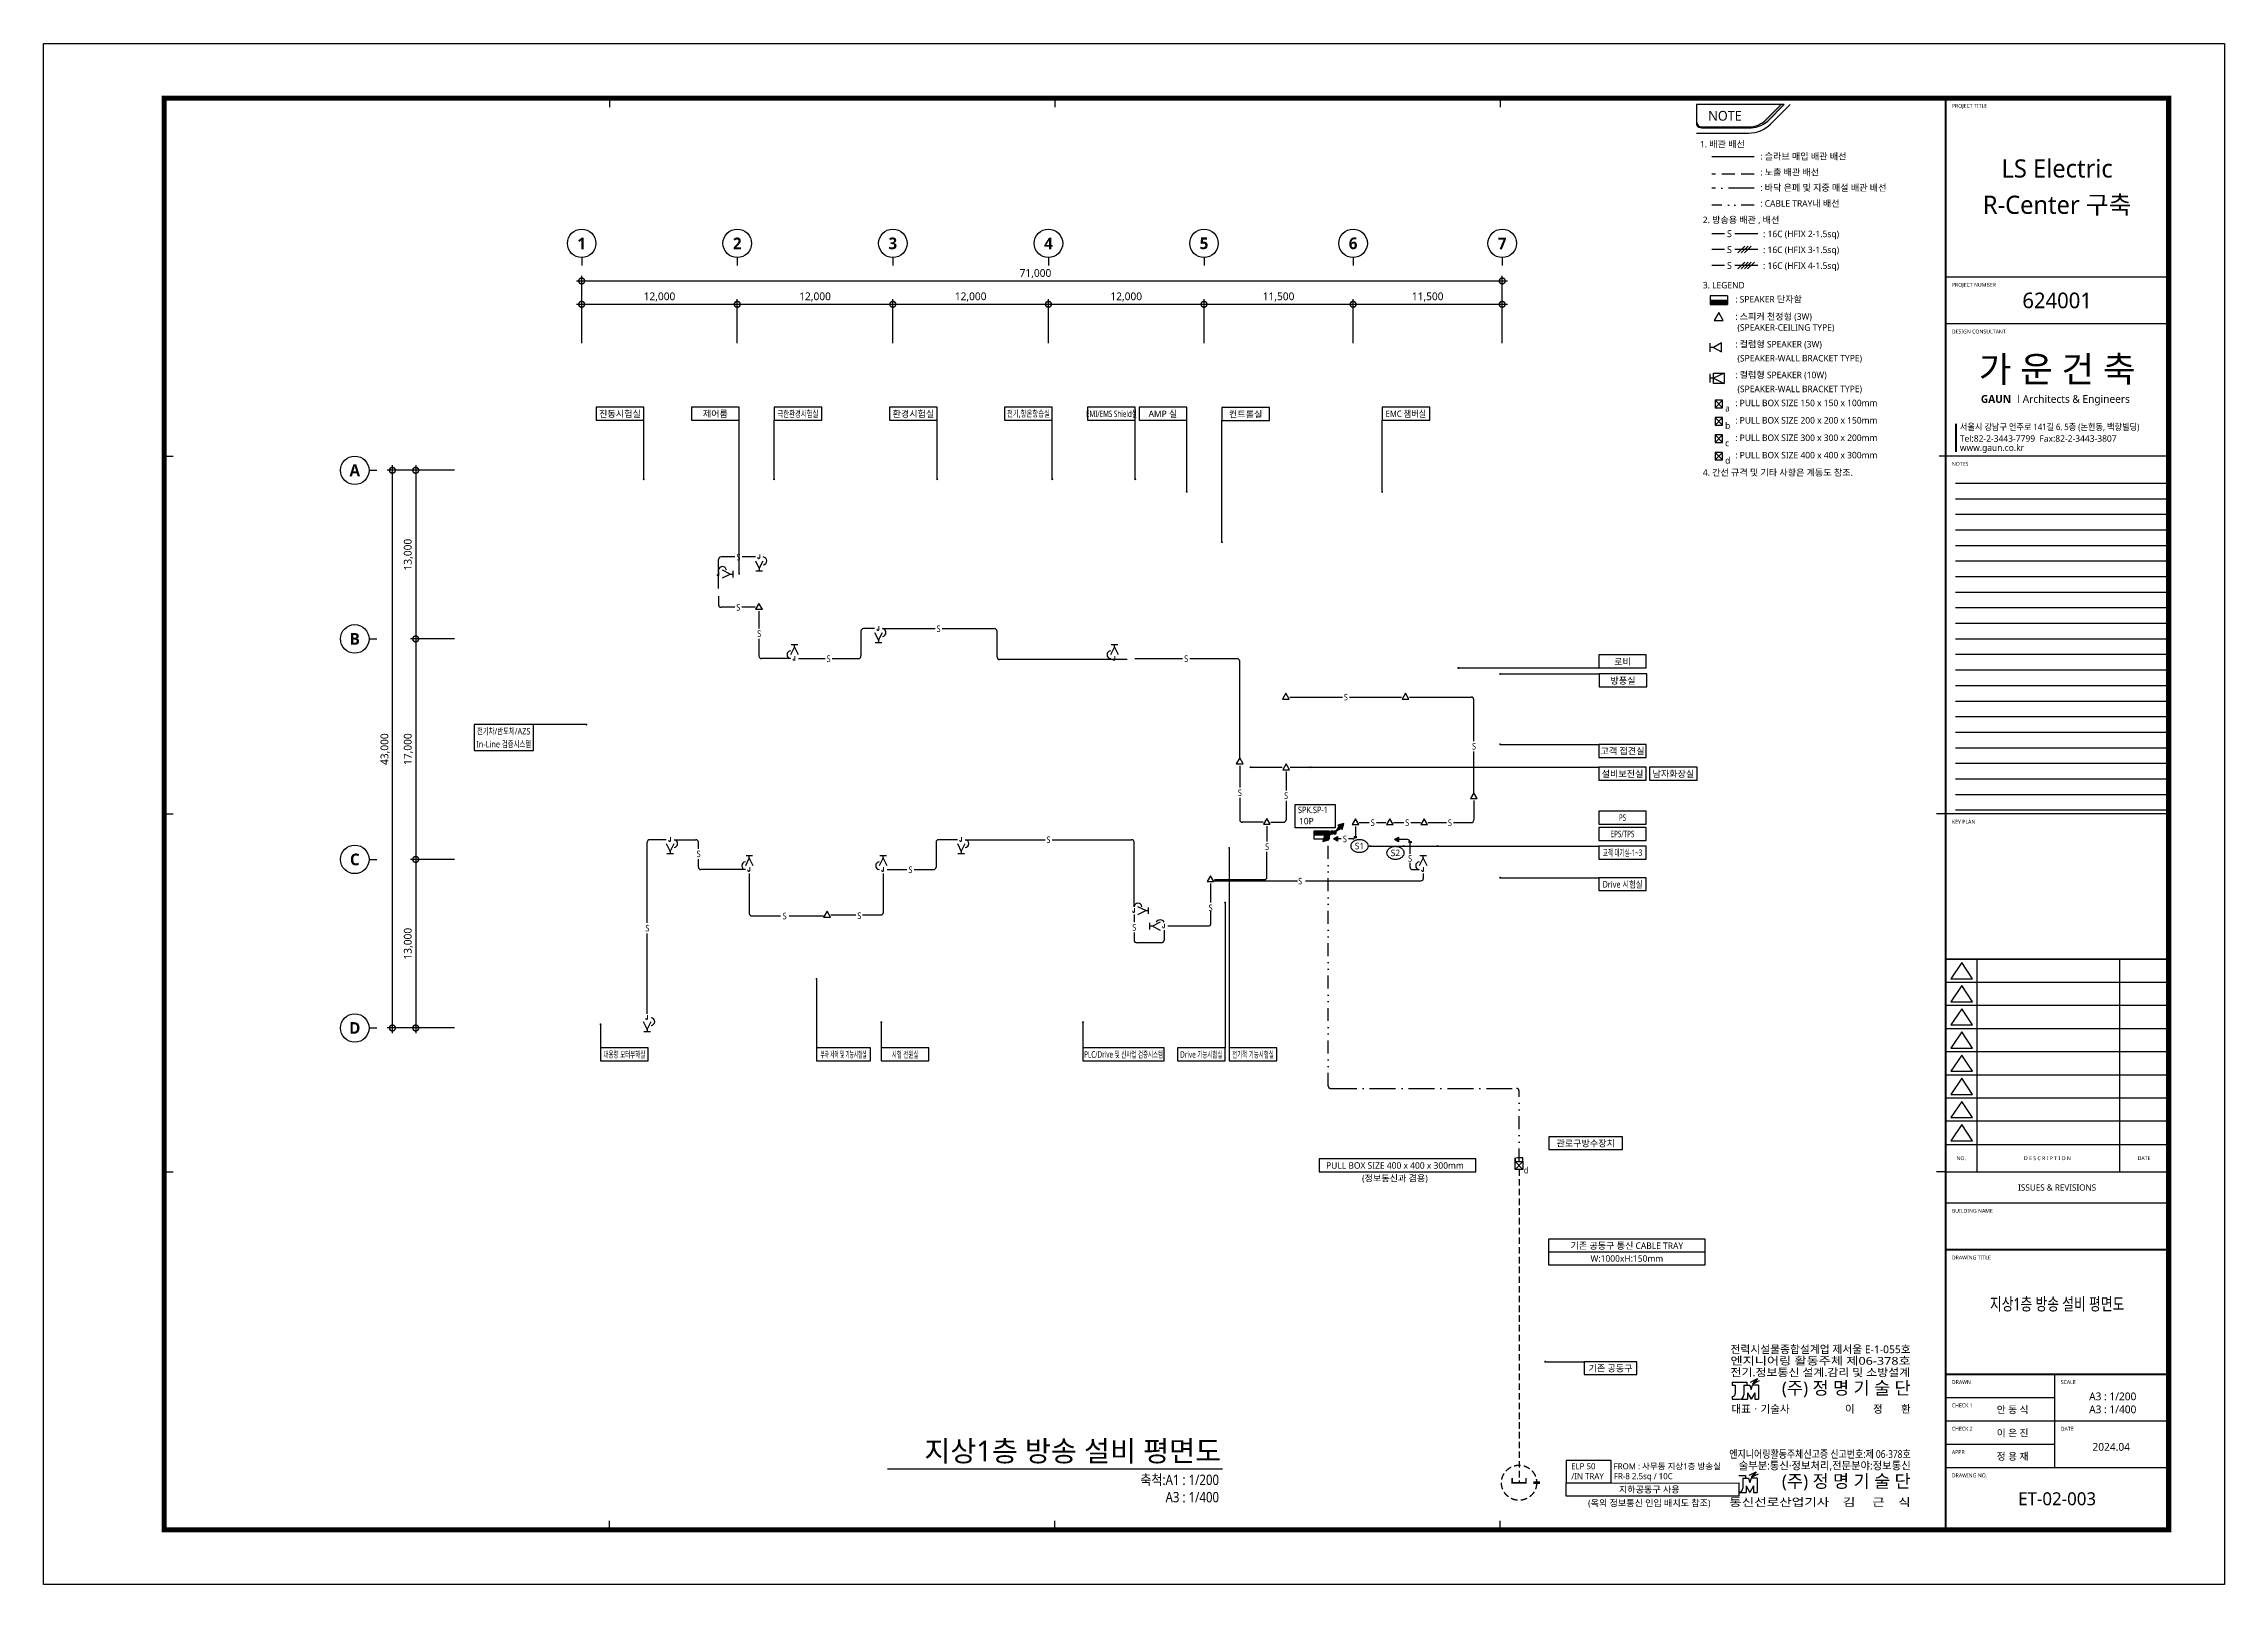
# Model space of a CAD drawing. Header units: millimetres. Extents: x -168200 to 336400, y 0 to 118800.
# Drawn here: x 0 to 168200, y 0 to 118800 of the extents above; entities that cross this region are included whole.
import ezdxf
from ezdxf.enums import TextEntityAlignment as Align

# ---------------------------------------------------------------- set-up
doc = ezdxf.new("R2010")
doc.units = ezdxf.units.MM
doc.header["$LTSCALE"] = 2000
doc.header["$PDMODE"] = 3
doc.header["$PDSIZE"] = -5
for name, pattern in [('DASHDOT3', [1.5, 1, -0.25, 0, -0.25]), ('DIVIDE', [1.25, 0.5, -0.25, 0, -0.25, 0, -0.25]), ('HIDDEN', [0.375, 0.25, -0.125])]:
    doc.linetypes.add(name, pattern=pattern)
doc.layers.get('Defpoints').update_dxf_attribs({"color": 167})
for name, color, linetype in [('3131$0$SYM', 3, 'Continuous'), ('arch', 8, 'Continuous'), ('elec-box', 6, 'Continuous'), ('LIGHT', 3, 'Continuous'), ('RACEWAY', 6, 'Continuous'), ('REV', 1, 'Continuous'), ('S', 4, 'Continuous'), ('S2', 4, 'HIDDEN'), ('S3', 4, 'DASHDOT3'), ('S4', 4, 'DIVIDE'), ('SHT', 5, 'Continuous'), ('SYM', 3, 'Continuous'), ('SYM-BUB', 3, 'Continuous'), ('T-TRAY', 6, 'Continuous'), ('TEXT', 3, 'Continuous'), ('TIT', 2, 'Continuous'), ('TRAY', 3, 'Continuous'), ('XR-SHEET(통신)$0$WD', 6, 'Continuous'), ('통신 CABL TRAY', 6, 'Continuous')]:
    doc.layers.add(name, color=color, linetype=linetype)
doc.layers.get('TRAY').off()
doc.styles.add('$0$스타일1', font='malgun.ttf')
doc.styles.add('GHS', font='malgun.ttf')
doc.styles.add('ROMANS', font='romans.shx', dxfattribs={"height": 10})
doc.styles.add('XR-SHEET$0$XR-SHEET$0$XR-SHEET$0$맑은고딕', font='malgun.ttf')
doc.styles.add('XR-SHEET$0$XR-SHEET$0$XREF-Form$0$맑은고딕', font='malgun.ttf')
doc.styles.add('XR-SHEET$0$XR-SHEET$0$XREF-Form$0$맑은고딕B', font='malgunbd.ttf')
doc.styles.add('스타일1', font='malgun.ttf')
doc.styles.add('스타일2', font='malgunbd.ttf')
doc.dimstyles.new('CJA', dxfattribs={"dimscale": 300, "dimtxt": 2.7, "dimasz": 1, "dimexe": 2, "dimexo": 3, "dimgap": 1, "dimtad": 1, "dimdec": 0, "dimzin": 1, "dimdsep": 46, "dimlunit": 6, "dimtxsty": '$0$스타일1', "dimblk": 'CJDOT', "dimcen": 0.09, "dimdle": 1, "dimclrd": 256, "dimclre": 256, "dimclrt": 3, "dimadec": 0, "dimazin": 0, "dimtfac": 1, "dimtdec": 0, "dimtix": 1, "dimtmove": 2, "dimatfit": 3, "dimldrblk": 'CJDOT', "dimfxl": 1, "dimtolj": 1, "dimtzin": 1, "dimarcsym": 0})
doc.dimstyles.new('DIM-QD 1', dxfattribs={"dimtxt": 3, "dimasz": 1.5, "dimexe": 1, "dimexo": 0, "dimgap": 1, "dimtad": 1, "dimdec": 3, "dimdsep": 46, "dimlunit": 6, "dimtxsty": '$0$스타일1', "dimblk1": 'ARCHTICK', "dimblk2": 'ARCHTICK', "dimsah": 1, "dimcen": 0, "dimclrd": 256, "dimclre": 256, "dimclrt": 3, "dimazin": 2, "dimtfac": 1, "dimtdec": 3, "dimtix": 1, "dimtmove": 2, "dimatfit": 3, "dimldrblk": 'ARCHTICK', "dimfxl": 1, "dimtolj": 1, "dimtzin": 0, "dimarcsym": 0})

msp = doc.modelspace()

# ---------------------------------------------------------------- texts
at = {"layer": 'LIGHT', "style": 'GHS', "width": 0.85}
msp.add_text('d', height=500, dxfattribs=at).set_placement((114340.8, 31931.8), align=Align.MIDDLE_CENTER)
at = {"layer": 'SYM', "style": 'GHS', "width": 0.85}
for p in [(53581.9, 75334.9), (55190.3, 73307.8), (69029.4, 73689.1), (60544, 71380.7), (88122.8, 71380.7), (100440.3, 68409.9), (110327.8, 64622.4), (92265.3, 61041.1), (102515.3, 58734.9), (105171.5, 58734.9), (108465.3, 58734.9), (77506.9, 57414.1), (50516.1, 56322.4), (94365.3, 56882.8), (66858.4, 55105.7), (96916.4, 54225.2), (90003.8, 52168.5), (46568.8, 50601.6), (57152.6, 51537.9), (62916.4, 51560.8)]:
    msp.add_text('S', height=500, dxfattribs=at).set_placement(p, align=Align.MIDDLE_CENTER)
at = {"layer": 'SYM', "style": 'GHS'}
for s, p in [('S1', (101493.2, 56931.4)), ('S2', (104264.6, 56400))]:
    msp.add_text(s, height=500, dxfattribs=at).set_placement(p, align=Align.MIDDLE_CENTER)
msp.add_text('ELP 50', height=466.67, dxfattribs=at).set_placement((117818.8, 9105.8), align=Align.MIDDLE_LEFT)
at = {"layer": 'TEXT', "style": 'GHS', "width": 0.75}
msp.add_text('지상1층 방송 설비 평면도', height=965.937, dxfattribs=at).set_placement((155300, 21617.2), align=Align.MIDDLE_CENTER)
at = {"layer": 'TEXT', "style": 'GHS'}
for s, height, p in [('A3 : 1/200', 600, (159590.3, 14494.6)), ('A3 : 1/400', 600, (159590.3, 13494.6)), ('ET-02-003', 1000, (155300, 6600))]:
    msp.add_text(s, height=height, dxfattribs=at).set_placement(p, align=Align.MIDDLE_CENTER)
at = {"layer": 'TIT', "style": 'GHS'}
msp.add_text('지상1층 방송 설비 평면도', height=1600, dxfattribs=at).set_placement((90823, 10279.7), align=Align.MIDDLE_RIGHT)
at = {"layer": 'TIT', "style": 'GHS', "width": 0.85}
for s, p in [('축척:A1 : 1/200', (90660.9, 7662.3)), ('A3 : 1/400', (90660.9, 6324.1))]:
    msp.add_text(s, height=800, dxfattribs=at).set_placement(p, align=Align.RIGHT)

# ---------------------------------------------------------------- blocks, each defined once
blk = doc.blocks.new('_DotSmall')
at = {"color": 0, "linetype": 'ByBlock', "const_width": 0.5}
blk.add_lwpolyline([(-0.0625, 0, 1), (0.0625, 0, 1)], format="xyb", close=True, dxfattribs=at)
blk = doc.blocks.new('*D3')
at = {"layer": 'arch', "color": 7, "lineweight": -2, "transparency": 16777216}
for p, q in [((31700, 85900), (26500, 85900)), ((26900, 42500), (26900, 86300)), ((31700, 42900), (26500, 42900))]:
    blk.add_line(p, q, dxfattribs=at)
at = {"layer": 'Defpoints', "color": 0, "transparency": 16777216}
for p in [(26900, 85900), (32300, 85900), (32300, 42900)]:
    blk.add_point(p, dxfattribs=at)
at = {"layer": 'arch', "color": 7, "lineweight": -2, "transparency": 16777216, "xscale": 900, "yscale": 900, "zscale": 900}
for p, rotation in [((26900, 85900), 90), ((26900, 42900), 270)]:
    blk.add_blockref('_DotSmall', p, dxfattribs=dict(at, rotation=rotation))
at = {"layer": 'arch', "color": 3, "transparency": 16777216, "insert": (26340, 64400), "char_height": 600, "attachment_point": 5, "rotation": 90, "style": '$0$스타일1'}
blk.add_mtext('\\A1;43,000', dxfattribs=at)
blk = doc.blocks.new('CJDOT')
blk.add_line((-2, 0), (2, 0))
at = {"const_width": 0.5}
blk.add_lwpolyline([(-0.25, 0, 1), (0.25, 0, 1)], format="xyb", close=True, dxfattribs=at)
blk = doc.blocks.new('*D4')
at = {"layer": 'arch', "color": 7, "lineweight": -2, "transparency": 16777216}
for p, q in [((31700, 85900), (28300, 85900)), ((28700, 86300), (28700, 72500)), ((31700, 72900), (28300, 72900))]:
    blk.add_line(p, q, dxfattribs=at)
at = {"layer": 'Defpoints', "color": 0, "transparency": 16777216}
for p in [(32300, 85900), (28700, 72900), (32300, 72900)]:
    blk.add_point(p, dxfattribs=at)
at = {"layer": 'arch', "color": 7, "lineweight": -2, "transparency": 16777216, "xscale": 900, "yscale": 900, "zscale": 900}
for p, rotation in [((28700, 85900), 90), ((28700, 72900), 270)]:
    blk.add_blockref('_DotSmall', p, dxfattribs=dict(at, rotation=rotation))
at = {"layer": 'arch', "color": 3, "transparency": 16777216, "insert": (28138, 79400), "char_height": 600, "attachment_point": 5, "rotation": 90, "style": '$0$스타일1'}
blk.add_mtext('\\A1;13,000', dxfattribs=at)
blk = doc.blocks.new('*D5')
at = {"layer": 'arch', "color": 7, "lineweight": -2, "transparency": 16777216}
for p, q in [((31700, 72900), (28300, 72900)), ((28700, 73300), (28700, 55500)), ((31700, 55900), (28300, 55900))]:
    blk.add_line(p, q, dxfattribs=at)
at = {"layer": 'Defpoints', "color": 0, "transparency": 16777216}
for p in [(32300, 72900), (28700, 55900), (32300, 55900)]:
    blk.add_point(p, dxfattribs=at)
at = {"layer": 'arch', "color": 7, "lineweight": -2, "transparency": 16777216, "xscale": 900, "yscale": 900, "zscale": 900}
for p, rotation in [((28700, 72900), 89.99999999999999), ((28700, 55900), 270)]:
    blk.add_blockref('_DotSmall', p, dxfattribs=dict(at, rotation=rotation))
at = {"layer": 'arch', "color": 3, "transparency": 16777216, "insert": (28138, 64400), "char_height": 600, "attachment_point": 5, "rotation": 90, "style": '$0$스타일1'}
blk.add_mtext('\\A1;17,000', dxfattribs=at)
blk = doc.blocks.new('*D6')
at = {"layer": 'arch', "color": 7, "lineweight": -2, "transparency": 16777216}
for p, q in [((31700, 55900), (28300, 55900)), ((28700, 56300), (28700, 42500)), ((31700, 42900), (28300, 42900))]:
    blk.add_line(p, q, dxfattribs=at)
at = {"layer": 'Defpoints', "color": 0, "transparency": 16777216}
for p in [(32300, 55900), (28700, 42900), (32300, 42900)]:
    blk.add_point(p, dxfattribs=at)
at = {"layer": 'arch', "color": 7, "lineweight": -2, "transparency": 16777216, "xscale": 900, "yscale": 900, "zscale": 900}
for p, rotation in [((28700, 55900), 89.99999999999999), ((28700, 42900), 270)]:
    blk.add_blockref('_DotSmall', p, dxfattribs=dict(at, rotation=rotation))
at = {"layer": 'arch', "color": 3, "transparency": 16777216, "insert": (28138, 49400), "char_height": 600, "attachment_point": 5, "rotation": 90, "style": '$0$스타일1'}
blk.add_mtext('\\A1;13,000', dxfattribs=at)
blk = doc.blocks.new('*D7')
at = {"layer": 'arch', "color": 7, "lineweight": -2, "transparency": 16777216}
for p, q in [((41100, 100500), (112900, 100500)), ((41500, 95700), (41500, 100900)), ((112500, 95700), (112500, 100900))]:
    blk.add_line(p, q, dxfattribs=at)
at = {"layer": 'Defpoints', "color": 0, "transparency": 16777216}
for p in [(112500, 100500), (41500, 95100), (112500, 95100)]:
    blk.add_point(p, dxfattribs=at)
at = {"layer": 'arch', "color": 7, "lineweight": -2, "transparency": 16777216, "xscale": 900, "yscale": 900, "zscale": 900, "rotation": 180}
blk.add_blockref('_DotSmall', (41500, 100500), dxfattribs=at)
at = {"layer": 'arch', "color": 7, "lineweight": -2, "transparency": 16777216, "xscale": 900, "yscale": 900, "zscale": 900}
blk.add_blockref('_DotSmall', (112500, 100500), dxfattribs=at)
at = {"layer": 'arch', "color": 3, "transparency": 16777216, "insert": (76500, 101062), "char_height": 600, "attachment_point": 5, "style": '스타일1'}
blk.add_mtext('\\A1;71,000', dxfattribs=at)
blk = doc.blocks.new('*D8')
at = {"layer": 'arch', "color": 7, "lineweight": -2, "transparency": 16777216}
for p, q in [((100600, 98700), (112900, 98700)), ((101000, 95700), (101000, 99100)), ((112500, 95700), (112500, 99100))]:
    blk.add_line(p, q, dxfattribs=at)
at = {"layer": 'Defpoints', "color": 0, "transparency": 16777216}
for p in [(112500, 98700), (101000, 95100), (112500, 95100)]:
    blk.add_point(p, dxfattribs=at)
at = {"layer": 'arch', "color": 7, "lineweight": -2, "transparency": 16777216, "xscale": 900, "yscale": 900, "zscale": 900, "rotation": 180}
blk.add_blockref('_DotSmall', (101000, 98700), dxfattribs=at)
at = {"layer": 'arch', "color": 7, "lineweight": -2, "transparency": 16777216, "xscale": 900, "yscale": 900, "zscale": 900}
blk.add_blockref('_DotSmall', (112500, 98700), dxfattribs=at)
at = {"layer": 'arch', "color": 3, "transparency": 16777216, "insert": (106750, 99262), "char_height": 600, "attachment_point": 5, "style": '스타일1'}
blk.add_mtext('\\A1;11,500', dxfattribs=at)
blk = doc.blocks.new('*D9')
at = {"layer": 'arch', "color": 7, "lineweight": -2, "transparency": 16777216}
for p, q in [((89100, 98700), (101400, 98700)), ((89500, 95700), (89500, 99100)), ((101000, 95700), (101000, 99100))]:
    blk.add_line(p, q, dxfattribs=at)
at = {"layer": 'Defpoints', "color": 0, "transparency": 16777216}
for p in [(101000, 98700), (89500, 95100), (101000, 95100)]:
    blk.add_point(p, dxfattribs=at)
at = {"layer": 'arch', "color": 7, "lineweight": -2, "transparency": 16777216, "xscale": 900, "yscale": 900, "zscale": 900, "rotation": 180}
blk.add_blockref('_DotSmall', (89500, 98700), dxfattribs=at)
at = {"layer": 'arch', "color": 7, "lineweight": -2, "transparency": 16777216, "xscale": 900, "yscale": 900, "zscale": 900}
blk.add_blockref('_DotSmall', (101000, 98700), dxfattribs=at)
at = {"layer": 'arch', "color": 3, "transparency": 16777216, "insert": (95250, 99262), "char_height": 600, "attachment_point": 5, "style": '스타일1'}
blk.add_mtext('\\A1;11,500', dxfattribs=at)
blk = doc.blocks.new('*D10')
at = {"layer": 'arch', "color": 7, "lineweight": -2, "transparency": 16777216}
for p, q in [((77100, 98700), (89900, 98700)), ((77500, 95700), (77500, 99100)), ((89500, 95700), (89500, 99100))]:
    blk.add_line(p, q, dxfattribs=at)
at = {"layer": 'Defpoints', "color": 0, "transparency": 16777216}
for p in [(89500, 98700), (77500, 95100), (89500, 95100)]:
    blk.add_point(p, dxfattribs=at)
at = {"layer": 'arch', "color": 7, "lineweight": -2, "transparency": 16777216, "xscale": 900, "yscale": 900, "zscale": 900, "rotation": 180}
blk.add_blockref('_DotSmall', (77500, 98700), dxfattribs=at)
at = {"layer": 'arch', "color": 7, "lineweight": -2, "transparency": 16777216, "xscale": 900, "yscale": 900, "zscale": 900}
blk.add_blockref('_DotSmall', (89500, 98700), dxfattribs=at)
at = {"layer": 'arch', "color": 3, "transparency": 16777216, "insert": (83500, 99262), "char_height": 600, "attachment_point": 5, "style": '스타일1'}
blk.add_mtext('\\A1;12,000', dxfattribs=at)
blk = doc.blocks.new('*D11')
at = {"layer": 'arch', "color": 7, "lineweight": -2, "transparency": 16777216}
for p, q in [((65100, 98700), (77900, 98700)), ((65500, 95700), (65500, 99100)), ((77500, 95700), (77500, 99100))]:
    blk.add_line(p, q, dxfattribs=at)
at = {"layer": 'Defpoints', "color": 0, "transparency": 16777216}
for p in [(77500, 98700), (65500, 95100), (77500, 95100)]:
    blk.add_point(p, dxfattribs=at)
at = {"layer": 'arch', "color": 7, "lineweight": -2, "transparency": 16777216, "xscale": 900, "yscale": 900, "zscale": 900, "rotation": 180}
blk.add_blockref('_DotSmall', (65500, 98700), dxfattribs=at)
at = {"layer": 'arch', "color": 7, "lineweight": -2, "transparency": 16777216, "xscale": 900, "yscale": 900, "zscale": 900}
blk.add_blockref('_DotSmall', (77500, 98700), dxfattribs=at)
at = {"layer": 'arch', "color": 3, "transparency": 16777216, "insert": (71500, 99262), "char_height": 600, "attachment_point": 5, "style": '스타일1'}
blk.add_mtext('\\A1;12,000', dxfattribs=at)
blk = doc.blocks.new('*D12')
at = {"layer": 'arch', "color": 7, "lineweight": -2, "transparency": 16777216}
for p, q in [((53100, 98700), (65900, 98700)), ((53500, 95700), (53500, 99100)), ((65500, 95700), (65500, 99100))]:
    blk.add_line(p, q, dxfattribs=at)
at = {"layer": 'Defpoints', "color": 0, "transparency": 16777216}
for p in [(65500, 98700), (53500, 95100), (65500, 95100)]:
    blk.add_point(p, dxfattribs=at)
at = {"layer": 'arch', "color": 7, "lineweight": -2, "transparency": 16777216, "xscale": 900, "yscale": 900, "zscale": 900, "rotation": 180}
blk.add_blockref('_DotSmall', (53500, 98700), dxfattribs=at)
at = {"layer": 'arch', "color": 7, "lineweight": -2, "transparency": 16777216, "xscale": 900, "yscale": 900, "zscale": 900}
blk.add_blockref('_DotSmall', (65500, 98700), dxfattribs=at)
at = {"layer": 'arch', "color": 3, "transparency": 16777216, "insert": (59500, 99262), "char_height": 600, "attachment_point": 5, "style": '스타일1'}
blk.add_mtext('\\A1;12,000', dxfattribs=at)
blk = doc.blocks.new('*D13')
at = {"layer": 'arch', "color": 7, "lineweight": -2, "transparency": 16777216}
for p, q in [((41100, 98700), (53900, 98700)), ((41500, 95700), (41500, 99100)), ((53500, 95700), (53500, 99100))]:
    blk.add_line(p, q, dxfattribs=at)
at = {"layer": 'Defpoints', "color": 0, "transparency": 16777216}
for p in [(53500, 98700), (41500, 95100), (53500, 95100)]:
    blk.add_point(p, dxfattribs=at)
at = {"layer": 'arch', "color": 7, "lineweight": -2, "transparency": 16777216, "xscale": 900, "yscale": 900, "zscale": 900, "rotation": 180}
blk.add_blockref('_DotSmall', (41500, 98700), dxfattribs=at)
at = {"layer": 'arch', "color": 7, "lineweight": -2, "transparency": 16777216, "xscale": 900, "yscale": 900, "zscale": 900}
blk.add_blockref('_DotSmall', (53500, 98700), dxfattribs=at)
at = {"layer": 'arch', "color": 3, "transparency": 16777216, "insert": (47500, 99262), "char_height": 600, "attachment_point": 5, "style": '스타일1'}
blk.add_mtext('\\A1;12,000', dxfattribs=at)
blk = doc.blocks.new('NEW_BUB')
at = {"layer": 'SYM-BUB', "color": 6}
blk.add_line((0, 3), (0, 0), dxfattribs=at)
blk.add_circle((0, 8.5), 5.5, dxfattribs=at)
at = {"layer": 'SYM-BUB', "color": 3, "style": '스타일2'}
blk.add_attdef('X', text='', height=4.5, dxfattribs=at).set_placement((0, 8.5), align=Align.MIDDLE)
blk = doc.blocks.new('XR-FORM-ET', base_point=(461, 408))
at = {"layer": 'Defpoints', "linetype": 'Continuous', "ltscale": 2}
for points in [[(147457, 84911), (163900, 84911)], [(147457, 84911), (163900, 84911)], [(147457, 83711), (163900, 83711)], [(147457, 83711), (163900, 83711)], [(147457, 82511), (163900, 82511)], [(147457, 82511), (163900, 82511)], [(147457, 81311), (163900, 81311)], [(147457, 81311), (163900, 81311)], [(147457, 80111), (163900, 80111)], [(147457, 80111), (163900, 80111)], [(147457, 78911), (163900, 78911)], [(147457, 78911), (163900, 78911)], [(147457, 77711), (163900, 77711)], [(147457, 77711), (163900, 77711)], [(147457, 76511), (163900, 76511)], [(147457, 76511), (163900, 76511)], [(147457, 75311), (163900, 75311)], [(147457, 75311), (163900, 75311)], [(147457, 74111), (163900, 74111)], [(147457, 74111), (163900, 74111)], [(147457, 72911), (163900, 72911)], [(147457, 72911), (163900, 72911)], [(147457, 71711), (163900, 71711)], [(147457, 71711), (163900, 71711)], [(147457, 70511), (163900, 70511)], [(147457, 70511), (163900, 70511)], [(147457, 69311), (163900, 69311)], [(147457, 69311), (163900, 69311)], [(147457, 68111), (163900, 68111)], [(147457, 68111), (163900, 68111)], [(147457, 66911), (163900, 66911)], [(147457, 66911), (163900, 66911)], [(147457, 65711), (163900, 65711)], [(147457, 65711), (163900, 65711)], [(147457, 64511), (163900, 64511)], [(147457, 64511), (163900, 64511)], [(147457, 63311), (163900, 63311)], [(147457, 63311), (163900, 63311)], [(147457, 62111), (163900, 62111)], [(147457, 62111), (163900, 62111)], [(147457, 60911), (163900, 60911)], [(147457, 60911), (163900, 60911)], [(147457, 59711), (163900, 59711)]]:
    blk.add_lwpolyline(points, dxfattribs=at)
for p in [(155200, 21417, -2754), (155200, 6600, -2754)]:
    blk.add_point(p, dxfattribs=at)
at = {"layer": 'SHT', "color": 171}
for p, q in [((43650, 114600), (43650, 113900)), ((78000, 114600), (78000, 113900)), ((112350, 114600), (112350, 113900)), ((9300, 87000), (10000, 87000)), ((146700, 87000), (146000, 87000)), ((9300, 59400), (10000, 59400)), ((146700, 59400), (146000, 59400)), ((9300, 31800), (10000, 31800)), ((146700, 31800), (146000, 31800)), ((43650, 4200), (43650, 4900)), ((78000, 4200), (78000, 4900)), ((112350, 4200), (112350, 4900))]:
    blk.add_line(p, q, dxfattribs=at)
at = {"layer": 'SHT'}
for p, q in [((163900, 59400), (146700, 59400)), ((163900, 48198), (146700, 48198)), ((149100, 48198), (149100, 31800)), ((160100, 48198), (160100, 31800)), ((163900, 46413), (146700, 46413)), ((163900, 44628), (146700, 44628)), ((163900, 42844), (146700, 42844)), ((163900, 41059), (146700, 41059)), ((163900, 39274), (146700, 39274)), ((163900, 37489), (146700, 37489)), ((163900, 35705), (146700, 35705)), ((146700, 33920), (163900, 33920)), ((146700, 31800), (163900, 31800)), ((146700, 25800), (163900, 25800)), ((155100, 16200), (155100, 9000)), ((146700, 14400), (155100, 14400)), ((146700, 12600), (163900, 12600)), ((146700, 10800), (155100, 10800)), ((146700, 9000), (163900, 9000))]:
    blk.add_line(p, q, dxfattribs=at)
blk.add_lwpolyline([(0, 118800), (168200, 118800), (168200, 0), (0, 0)], close=True, dxfattribs=at)
at = {"layer": 'SHT', "const_width": 400}
blk.add_lwpolyline([(9300, 114600), (163900, 114600), (163900, 4200), (9300, 4200)], close=True, dxfattribs=at)
at = {"layer": 'SHT'}
for points, const_width in [([(146700, 114600), (146700, 4200)], 160), ([(146700, 100800), (163900, 100800)], 114), ([(146700, 97200), (163900, 97200)], 114), ([(146700, 87000), (163900, 87000)], 114), ([(146700, 48198), (163900, 48198)], 114), ([(146700, 29400), (163900, 29400)], 114), ([(146700, 25800), (163900, 25800)], 160), ([(146700, 25800), (163900, 25800)], 140), ([(146700, 16200), (163900, 16200)], 160)]:
    blk.add_lwpolyline(points, dxfattribs=dict(at, const_width=const_width))
at = {"layer": 'SHT', "color": 7, "const_width": 140}
blk.add_lwpolyline([(147500, 89500), (147500, 87300)], dxfattribs=at)
at = {"layer": 'SHT', "linetype": 'Continuous', "ltscale": 2}
blk.add_lwpolyline([(147457, 59711), (163900, 59711)], dxfattribs=at)
at = {"layer": 'SHT', "linetype": 'Continuous', "flags": 128}
for points in [[(147937, 47949), (147097, 46700), (148777, 46700)], [(147937, 46165), (147097, 44915), (148777, 44915)], [(147937, 44380), (147097, 43131), (148777, 43131)], [(147937, 42595), (147097, 41346), (148777, 41346)], [(147937, 40810), (147097, 39561), (148777, 39561)], [(147937, 39026), (147097, 37776), (148777, 37776)], [(147937, 37241), (147097, 35992), (148777, 35992)], [(147937, 35456), (147097, 34207), (148777, 34207)]]:
    blk.add_lwpolyline(points, close=True, dxfattribs=at)
at = {"layer": 'XR-SHEET(통신)$0$WD', "color": 4}
for p, q in [((130248, 15590), (130248, 15367)), ((130248, 15590), (131366, 15590)), ((130248, 15367), (130472, 15367)), ((130472, 15367), (130472, 14705)), ((131142, 15367), (131142, 14605)), ((131142, 15367), (131589, 15367)), ((131366, 15590), (131366, 15367)), ((131589, 15367), (131701, 15032)), ((131641, 15594), (132187, 15864)), ((131701, 15032), (131812, 15367)), ((132077, 15810), (131805, 15443)), ((131805, 15443), (132351, 15713)), ((131805, 15443), (131956, 15552)), ((132259, 15367), (131812, 15367)), ((131833, 15480), (131983, 15589)), ((131861, 15518), (132011, 15626)), ((131879, 15479), (131928, 15515)), ((131888, 15555), (132038, 15664)), ((132187, 15864), (131915, 15497)), ((131916, 15592), (132066, 15701)), ((131943, 15629), (132093, 15738)), ((131971, 15667), (132121, 15775)), ((131999, 15704), (132149, 15813)), ((132026, 15741), (132176, 15850)), ((132054, 15778), (132141, 15842)), ((132259, 15367), (132259, 14270)), ((130248, 14493), (130248, 14270)), ((130248, 14493), (130260, 14493)), ((130248, 14270), (130807, 14270)), ((130903, 14284), (130903, 14270)), ((130903, 14270), (131421, 14270)), ((131421, 14780), (131701, 14270)), ((131421, 14780), (131421, 14270)), ((131980, 14780), (131701, 14270)), ((131980, 14780), (131980, 14270)), ((131980, 14270), (132259, 14270)), ((131545, 8409), (132092, 8679)), ((131982, 8625), (131710, 8257)), ((131710, 8257), (132256, 8527)), ((131765, 8332), (131915, 8441)), ((131793, 8369), (131943, 8478)), ((132092, 8679), (131819, 8311)), ((131820, 8407), (131971, 8515)), ((131848, 8444), (131998, 8553)), ((131876, 8481), (132026, 8590)), ((131903, 8518), (132053, 8627)), ((131931, 8556), (132081, 8664)), ((131958, 8593), (132046, 8656)), ((130153, 8405), (130153, 8181)), ((130153, 8405), (131270, 8405)), ((130153, 8181), (130377, 8181)), ((130153, 7308), (130153, 7084)), ((130153, 7308), (130164, 7308)), ((130153, 7084), (130712, 7084)), ((130377, 8181), (130377, 7520)), ((130808, 7098), (130808, 7084)), ((130808, 7084), (131326, 7084)), ((131047, 8181), (131047, 7419)), ((131047, 8181), (131494, 8181)), ((131270, 8405), (131270, 8181)), ((131326, 7595), (131605, 7084)), ((131326, 7595), (131326, 7084)), ((131494, 8181), (131605, 7846)), ((131605, 7846), (131717, 8181)), ((131885, 7595), (131605, 7084)), ((131710, 8257), (131860, 8366)), ((132164, 8181), (131717, 8181)), ((131738, 8295), (131888, 8404)), ((131784, 8294), (131833, 8329)), ((131885, 7595), (131885, 7084)), ((131885, 7084), (132164, 7084)), ((132164, 8181), (132164, 7084))]:
    blk.add_line(p, q, dxfattribs=at)
for centre, radius in [((130260, 14705), 212), ((130807, 14605), 335), ((130164, 7520), 212), ((130712, 7419), 335)]:
    blk.add_arc(centre, radius, 270, 0, dxfattribs=at)
at = {"layer": 'SHT', "color": 9, "style": 'XR-SHEET$0$XR-SHEET$0$XREF-Form$0$맑은고딕'}
for s, p in [('PROJECT TITLE', (147180, 114000)), ('PROJECT NUMBER', (147180, 100200)), ('DESIGN CONSULTANT', (147180, 96600)), ('NOTES', (147180, 86400)), ('KEY PLAN', (147180, 58800)), ('BUILDING NAME', (147180, 28800)), ('DRAWING TITLE', (147180, 25200)), ('DRAWN', (147180, 15600)), ('SCALE', (155580, 15600)), ('CHECK 1', (147180, 13800)), ('CHECK 2', (147180, 12000)), ('DATE', (155580, 12000)), ('APPR', (147180, 10200)), ('DRAWING NO.', (147180, 8400))]:
    blk.add_text(s, height=300, dxfattribs=at).set_placement(p, align=Align.MIDDLE_LEFT)
at = {"layer": 'SHT', "color": 3}
for s, height, style, p in [('LS Electric', 1400, 'XR-SHEET$0$XR-SHEET$0$XR-SHEET$0$맑은고딕', (155300, 109174)), ('R-Center 구축', 1400, 'XR-SHEET$0$XR-SHEET$0$XR-SHEET$0$맑은고딕', (155300, 106374)), ('GAUN ', 600, 'XR-SHEET$0$XR-SHEET$0$XREF-Form$0$맑은고딕B', (150686, 91400)), ('안 동 식', 540, 'XR-SHEET$0$XR-SHEET$0$XREF-Form$0$맑은고딕', (151865, 13467)), ('이 은 진', 540, 'XR-SHEET$0$XR-SHEET$0$XREF-Form$0$맑은고딕', (151865, 11667)), ('정 용 재', 540, 'XR-SHEET$0$XR-SHEET$0$XREF-Form$0$맑은고딕', (151865, 9867)), ('2024.04', 600, 'XR-SHEET$0$XR-SHEET$0$XREF-Form$0$맑은고딕', (159471, 10601))]:
    blk.add_text(s, height=height, dxfattribs=dict(at, style=style)).set_placement(p, align=Align.MIDDLE_CENTER)
at = {"layer": 'SHT', "style": 'XR-SHEET$0$XR-SHEET$0$XR-SHEET$0$맑은고딕'}
blk.add_text('624001', height=1200, dxfattribs=at).set_placement((155300, 99000), align=Align.MIDDLE_CENTER)
at = {"layer": 'SHT', "color": 2, "style": 'XR-SHEET$0$XR-SHEET$0$XREF-Form$0$맑은고딕B'}
blk.add_text('가 운 건 축', height=2000, dxfattribs=at).set_placement((155300, 93700), align=Align.MIDDLE_CENTER)
at = {"layer": 'SHT', "color": 7, "style": 'XR-SHEET$0$XR-SHEET$0$XREF-Form$0$맑은고딕'}
blk.add_text('l Architects & Engineers', height=600, dxfattribs=at).set_placement((156577, 91400), align=Align.MIDDLE_CENTER)
at = {"layer": 'SHT', "color": 7, "style": 'XR-SHEET$0$XR-SHEET$0$XREF-Form$0$맑은고딕', "width": 0.9}
blk.add_text('서울시 강남구 언주로 141길 6. 5층 (논현동, 백향빌딩)', height=500, dxfattribs=at).set_placement((147800, 89250), align=Align.MIDDLE_LEFT)
at = {"layer": 'SHT', "color": 7, "style": 'XR-SHEET$0$XR-SHEET$0$XREF-Form$0$맑은고딕'}
for s, p in [('Tel:82-2-3443-7799  Fax:82-2-3443-3807', (147800, 88350)), ('www.gaun.co.kr', (147800, 87650))]:
    blk.add_text(s, height=500, dxfattribs=at).set_placement(p, align=Align.MIDDLE_LEFT)
at = {"layer": 'SHT', "color": 9, "style": 'XR-SHEET$0$XR-SHEET$0$XREF-Form$0$맑은고딕'}
for s, height, p in [('NO.', 300, (147900, 32860)), ('D E S C R I P T I O N ', 300, (154600, 32860)), ('DATE', 300, (162000, 32860)), ('ISSUES & REVISIONS', 480, (155300, 30600))]:
    blk.add_text(s, height=height, dxfattribs=at).set_placement(p, align=Align.MIDDLE_CENTER)
at = {"layer": 'XR-SHEET(통신)$0$WD', "color": 4, "style": 'GHS'}
for s, width, p, p2 in [('전력시설물종합설계업 제서울 E-1-055호', 0.91927, (130104, 17826), (144006, 17826)), ('엔지니어링 활동주체 제06-378호', 1.128043, (130104, 16936), (144006, 16936)), ('전기.정보통신 설계.감리 및 소방설계', 1.013777, (130104, 16045), (143963, 16045)), ('엔지니어링활동주체신고증 신고번호:제 06-378호', 0.764554, (130009, 9750), (144006, 9750)), ('기술부분:통신·정보처리,전문분야:정보통신', 0.894617, (130009, 8859), (144006, 8859)), ('통신선로산업기사    김     근    식', 1.084493, (130009, 6039), (144006, 6039))]:
    blk.add_text(s, height=595.76, dxfattribs=dict(at, width=width)).set_placement(p, p2, align=Align.FIT)
for s, height, p in [('(주) 정 명 기 술 단', 992.94, (144006, 14644)), ('이       정       환', 595.76, (144006, 13225)), ('(주) 정 명 기 술 단', 992.94, (144006, 7459))]:
    blk.add_text(s, height=height, dxfattribs=at).set_placement(p, align=Align.RIGHT)
blk.add_text('대표ㆍ기술사 ', height=595.8, dxfattribs=at).set_placement((130182, 13225))
blk = doc.blocks.new('A$C222E16D0')
at = {"layer": 'T-TRAY'}
for color, points in [(256, [(1, 0, 1), (-1, 0, 1)]), (254, [(0.7, 0.7), (2.5, 4.1), (1.9, 4.7), (5.7, 5.7), (4.7, 1.9), (4.1, 2.5)])]:
    blk.add_hatch(color=color, dxfattribs=at).paths.add_polyline_path(points)
at = {"layer": 'T-TRAY', "color": 3}
for p in [(2.5, 4.1), (4.1, 2.5)]:
    blk.add_line(p, (0.7, 0.7), dxfattribs=at)
blk.add_lwpolyline([(2.5, 4.1), (1.9, 4.7), (5.7, 5.7), (4.7, 1.9), (4.1, 2.5)], dxfattribs=at)
blk.add_circle((0, 0), 1, dxfattribs=at)
blk = doc.blocks.new('TT24')
at = {"layer": 'SYM'}
blk.add_hatch(color=256, dxfattribs=at).paths.add_polyline_path([(-300, 150), (300, 150), (300, 0), (-300, 0)])
blk.add_lwpolyline([(-300, 0), (300, 0), (300, 300), (-300, 300)], close=True, dxfattribs=at)
blk.add_lwpolyline([(-300, 150), (300, 150)], dxfattribs=at)
blk = doc.blocks.new('zw$1C90')
at = {"layer": 'SYM'}
for p, q in [((0, 0), (350, -350)), ((350, 0), (0, -350))]:
    blk.add_line(p, q, dxfattribs=at)
blk.add_lwpolyline([(0, 0), (0, -350), (350, -350), (350, 0)], close=True, dxfattribs=at)
blk = doc.blocks.new('_ARCHTICK')
at = {"color": 0, "linetype": 'ByBlock', "const_width": 0.15}
blk.add_lwpolyline([(-0.5, -0.5), (0.5, 0.5)], dxfattribs=at)
blk = doc.blocks.new('TT22')
blk.add_wipeout([(0, -150), (57, -139), (106, -106), (139, -57), (150, 0), (139, 57), (106, 106), (57, 139), (0, 150), (-57, 139), (-106, 106), (-139, 57), (-150, 0), (-139, -57), (-106, -106), (-57, -139)]).dxf.layer = 'SYM'
at = {"layer": 'SYM'}
blk.add_lwpolyline([(130, -75), (-130, -75), (0, 150), (130, -75)], close=True, dxfattribs=at)
blk = doc.blocks.new('B21')
at = {"layer": 'SYM'}
for p, q in [((1.5, 0), (2.46, 0)), ((2.46, 1.26), (2.46, -1.28))]:
    blk.add_line(p, q, dxfattribs=at)
blk.add_wipeout([(0, -1.5), (0.57, -1.39), (1.06, -1.06), (1.39, -0.57), (1.5, 0), (1.39, 0.57), (1.06, 1.06), (0.57, 1.39), (0, 1.5), (-0.57, 1.39), (-1.06, 1.06), (-1.39, 0.57), (-1.5, 0), (-1.39, -0.57), (-1.06, -1.06), (-0.57, -1.39)]).dxf.layer = 'SYM'
blk.add_lwpolyline([(1.5, 0), (-0.75, 1.3), (-0.75, -1.3)], close=True, dxfattribs=at)
blk = doc.blocks.new('h2')
at = {"layer": 'SYM'}
for p, q in [((-2, 2), (2, -2)), ((2, 2), (-2, -2))]:
    blk.add_line(p, q, dxfattribs=at)
blk.add_lwpolyline([(-2, 2), (-2, -2), (2, -2), (2, 2)], close=True, dxfattribs=at)
blk = doc.blocks.new('NOTE')
blk.add_wipeout([(0, 0), (0, -17552), (11222, -17552), (11222, 0)]).dxf.layer = 'SYM'
at = {"layer": 'SYM'}
for color, points in [(256, [(0, -940, 0.2630528), (239, -1075), (2403, -1075, 0.1903517), (3289, -767), (4056, 0), (3916, 0), (3219, -697, -0.1953667), (2403, -1035), (239, -1035, -0.4142136), (0, -796)]), (6, [(1426, -9242), (1426, -9042), (626, -9042), (626, -9242)])]:
    blk.add_hatch(color=color, dxfattribs=at).paths.add_polyline_path(points)
at = {"layer": 'S', "linetype": 'Continuous'}
for p, q in [((2667, -2422), (708, -2422)), ((1284, -5972), (708, -5972)), ((2836, -5972), (1764, -5972)), ((1284, -6708), (708, -6708)), ((2836, -6708), (1764, -6708)), ((1284, -7441), (708, -7441)), ((2836, -7441), (1764, -7441))]:
    blk.add_line(p, q, dxfattribs=at)
at = {"layer": 'S2', "ltscale": 1.2}
blk.add_line((2667, -3224), (708, -3224), dxfattribs=at)
at = {"layer": 'S3', "ltscale": 0.6}
blk.add_line((2667, -3865), (708, -3865), dxfattribs=at)
at = {"layer": 'S4', "ltscale": 0.6}
blk.add_line((2667, -4646), (708, -4646), dxfattribs=at)
at = {"layer": 'SYM'}
for p, q in [((3422, -901), (4323, 0)), ((0, -1323), (2404, -1323)), ((2228, -6549), (1911, -6866)), ((2377, -6549), (2061, -6866)), ((2527, -6549), (2210, -6866)), ((2228, -7283), (1911, -7600)), ((2377, -7283), (2061, -7600)), ((2527, -7283), (2210, -7600)), ((2676, -7283), (2359, -7600)), ((626, -8842), (626, -9242)), ((1426, -8842), (626, -8842)), ((626, -9042), (1426, -9042)), ((1426, -8842), (1426, -9242)), ((626, -9242), (1426, -9242)), ((633, -12861), (633, -12454)), ((633, -12861), (633, -12454)), ((633, -12861), (633, -12454)), ((786, -12658), (633, -12658)), ((786, -12658), (633, -12658)), ((786, -12658), (633, -12658)), ((1266, -12418), (786, -12658)), ((786, -12898), (786, -12418)), ((786, -12418), (1266, -12418)), ((786, -12658), (1266, -12898)), ((1266, -12898), (786, -12898)), ((1266, -12418), (1266, -12898))]:
    blk.add_line(p, q, dxfattribs=at)
for points in [[(0, -796, 0.4142136), (239, -1035), (2403, -1035, 0.1953667), (3219, -697), (3916, 0)], [(0, -796, 0.4142136), (239, -1035), (2403, -1035, 0.1953667), (3219, -697), (3916, 0)], [(0, -796), (0, -940, 0.2630528), (239, -1075), (2403, -1075, 0.1903517), (3289, -767)]]:
    blk.add_lwpolyline(points, format="xyb", dxfattribs=at)
for points in [[(3916, 0), (0, 0), (0, -796)], [(3289, -767), (4056, 0), (3916, 0)]]:
    blk.add_lwpolyline(points, dxfattribs=at)
blk.add_arc((2395, 139), 1461, 270.35052, 314.64948, dxfattribs=at)
at = {"xscale": 160, "yscale": 160, "zscale": 160, "rotation": 180}
blk.add_blockref('B21', (1026, -11236), dxfattribs=at)
at = {"layer": 'SYM', "xscale": 87.50000372904395, "yscale": 87.50000372904395, "zscale": 87.50000372904395}
for p in [(1026, -13850), (1026, -14655), (1026, -15460), (1026, -16265)]:
    blk.add_blockref('h2', p, dxfattribs=at)
at = {"layer": 'SYM', "style": 'GHS'}
blk.add_text('NOTE', height=450, dxfattribs=at).set_placement((1312, -518), align=Align.MIDDLE_CENTER)
for s, height, p in [('1. 배관 배선', 300, (152, -1833)), (': 슬라브 매입 배관 배선', 300, (2943, -2394)), (': 노출 배관 배선', 300, (2943, -3130)), (': 바닥 은폐 및 지중 매설 배관 배선', 300, (2943, -3845)), (': CABLE TRAY내 배선', 300, (2943, -4574)), ('2. 방송용 배관 , 배선', 300, (283, -5335)), ('S', 320, (1403, -5972)), (': 16C (HFIX 2-1.5sq)', 300, (3074, -5983)), ('S', 320, (1403, -6708)), (': 16C (HFIX 3-1.5sq)', 300, (3074, -6719)), ('S', 320, (1403, -7441)), (': 16C (HFIX 4-1.5sq)', 300, (3074, -7452)), ('3. LEGEND', 300, (287, -8354)), (': SPEAKER 단자함', 300, (1785, -9006)), (': 스피커 천정형 (3W)', 300, (1785, -9806)), (': 컬럼형 SPEAKER (3W)', 300, (1785, -11086)), (' (SPEAKER-CEILING TYPE)', 300, (1785, -10311)), (' (SPEAKER-WALL BRACKET TYPE)', 300, (1785, -11735)), (': 컬럼형 SPEAKER (10W)', 300, (1785, -12508)), (' (SPEAKER-WALL BRACKET TYPE)', 300, (1785, -13156)), (': PULL BOX SIZE 150 x 150 x 100mm', 300, (1785, -13803)), (': PULL BOX SIZE 200 x 200 x 150mm', 300, (1785, -14608)), (': PULL BOX SIZE 300 x 300 x 200mm', 300, (1785, -15413)), (': PULL BOX SIZE 400 x 400 x 300mm', 300, (1785, -16218)), ('4. 간선 규격 및 기타 사항은 계통도 참조.', 300, (287, -17023))]:
    blk.add_text(s, height=height, dxfattribs=at).set_placement(p, align=Align.MIDDLE_LEFT)
for s, p in [('a', (1317, -14198)), ('b', (1317, -15003)), ('c', (1317, -15808)), ('d', (1317, -16613))]:
    blk.add_text(s, height=300, dxfattribs=at).set_placement(p)
at = {"layer": 'SYM', "xscale": -1.6, "yscale": 1.6, "zscale": 1.6}
blk.add_blockref('TT22', (1026, -9865), dxfattribs=at)
blk = doc.blocks.new('B19')
at = {"layer": 'SYM', "linetype": 'Continuous'}
for p, q in [((287, 147), (287, -150)), ((175, 0), (287, 0))]:
    blk.add_line(p, q, dxfattribs=at)
at = {"linetype": 'Continuous'}
blk.add_wipeout([(-175, 175), (175, 175), (175, -175), (-175, -175)], dxfattribs=at).dxf.layer = 'SYM'
at = {"layer": 'SYM', "linetype": 'Continuous'}
for p, q in [((175, 0), (-175, 175)), ((-175, -175), (175, 0))]:
    blk.add_line(p, q, dxfattribs=at)
blk = doc.blocks.new('A5')
at = {"layer": 'SYM'}
blk.add_lwpolyline([(0, 0), (0.83, 1.44), (-0.83, 1.44)], close=True, dxfattribs=at)
at = {"color": 6}
blk.add_wipeout([(-0.83, 1.44), (0.83, 1.44), (0, 0)], dxfattribs=at).dxf.layer = 'SYM'
at = {"layer": 'SYM'}
h = blk.add_hatch(color=6, dxfattribs=at)
h.dxf.hatch_style = 1
h.paths.add_polyline_path([(-0.83, 1.44), (0, 0), (0.83, 1.44)])
blk = doc.blocks.new('E18')
blk.add_wipeout([(1.5, 0), (1.3, 0.75), (0.75, 1.3), (0, 1.5), (-0.75, 1.3), (-1.3, 0.75), (-1.5, 0), (-1.3, -0.75), (-0.75, -1.3), (0, -1.5), (0.75, -1.3), (1.3, -0.75)]).dxf.layer = 'SYM'
at = {"layer": 'SYM', "style": 'ROMANS'}
blk.add_text('J', height=1.65, dxfattribs=at).set_placement((-0.69, -0.67))

# ---------------------------------------------------------------- dimensions: what is measured, and where the dimension line sits
at = {"layer": 'arch'}
dim = msp.add_linear_dim(base=(112500, 100500), p1=(41500, 95100), p2=(112500, 95100), angle=180, dimstyle='CJA', override={"dimscale": 200, "dimtxt": 3, "dimasz": 4.5, "dimtxsty": '스타일1', "dimblk1": 'DotSmall', "dimblk2": 'DotSmall', "dimsah": 1, "dimdle": 2, "dimclrd": 7, "dimclre": 7}, dxfattribs=at)
dim.commit()
dim.dimension.update_dxf_attribs({"geometry": '*D7', "text_midpoint": (76500, 101062), "dimtype": 128})
for base, p1, p2, picture, middle in [((53500, 98700), (41500, 95100), (53500, 95100), '*D13', (47500, 99262)), ((65500, 98700), (53500, 95100), (65500, 95100), '*D12', (59500, 99262)), ((77500, 98700), (65500, 95100), (77500, 95100), '*D11', (71500, 99262)), ((89500, 98700), (77500, 95100), (89500, 95100), '*D10', (83500, 99262)), ((101000, 98700), (89500, 95100), (101000, 95100), '*D9', (95250, 99262)), ((112500, 98700), (101000, 95100), (112500, 95100), '*D8', (106750, 99262))]:
    dim = msp.add_linear_dim(base=base, p1=p1, p2=p2, dimstyle='CJA', override={"dimscale": 200, "dimtxt": 3, "dimasz": 4.5, "dimtxsty": '스타일1', "dimblk1": 'DotSmall', "dimblk2": 'DotSmall', "dimsah": 1, "dimdle": 2, "dimclrd": 7, "dimclre": 7}, dxfattribs=at)
    dim.commit()
    dim.dimension.update_dxf_attribs({"geometry": picture, "text_midpoint": middle})
for base, p1, p2, angle, picture, middle in [((26900, 85900), (32300, 42900), (32300, 85900), 270, '*D3', (26339.7, 64400)), ((28700, 72900), (32300, 85900), (32300, 72900), 90, '*D4', (28138, 79400)), ((28700, 55900), (32300, 72900), (32300, 55900), 270, '*D5', (28138, 64400)), ((28700, 42900), (32300, 55900), (32300, 42900), 270, '*D6', (28138, 49400))]:
    dim = msp.add_linear_dim(base=base, p1=p1, p2=p2, angle=angle, dimstyle='CJA', override={"dimscale": 200, "dimtxt": 3, "dimasz": 4.5, "dimblk1": 'DotSmall', "dimblk2": 'DotSmall', "dimsah": 1, "dimdle": 2, "dimclrd": 7, "dimclre": 7}, dxfattribs=at)
    dim.commit()
    dim.dimension.update_dxf_attribs({"geometry": picture, "text_midpoint": middle})

# ---------------------------------------------------------------- linework, layer by layer
at = {"layer": '3131$0$SYM', "color": 6}
msp.add_lwpolyline([(114905.3, 7835.9, 200, 200, 0), (115405.3, 7835.9, 0, 0, 0), (117443.4, 7835.9, 0, 0, 0)], format="xyseb", dxfattribs=at)
at = {"layer": 'S'}
for p, q in [((53324.4, 79216.7), (52258.3, 79216.7)), ((52058.3, 76190), (52058.3, 75537.5)), ((53311.9, 75337.5), (52258.3, 75337.5)), ((55175, 72903.4), (55175, 71583.3)), ((63040.3, 73491.7), (63040.3, 71583.3)), ((69306.3, 73691.7), (73335.6, 73691.7)), ((73535.6, 71508.3), (73535.6, 73491.7)), ((60820.9, 71383.3), (62840.3, 71383.3)), ((84165.2, 71383.3), (87852.9, 71383.3)), ((88399.8, 71383.3), (92050, 71383.3)), ((110312.5, 65026.4), (110312.5, 68212.5)), ((92250, 60636.8), (92250, 58962.5)), ((46553.5, 51005.6), (46553.5, 57216.7)), ((50500.8, 56726.4), (50500.8, 57216.7)), ((68832.8, 57216.7), (68832.8, 55308.3)), ((77783.8, 57416.7), (83908.3, 57416.7)), ((100086.4, 57478.2), (99493.7, 57478.2)), ((100975, 57478.2), (100633.3, 57478.2)), ((105194, 57433.6), (104201.7, 57433.6)), ((108742.2, 58737.5), (110112.5, 58737.5)), ((50500.8, 55308.3), (50500.8, 55918.1)), ((67135.3, 55108.3), (68632.8, 55108.3)), ((84108.3, 50252.4), (84108.3, 49668.8)), ((86216.7, 49468.8), (84308.3, 49468.8))]:
    msp.add_line(p, q, dxfattribs=at)
for centre, start, end in [((52258.3, 75537.5), 180, 270), ((63240.3, 73491.7), 90, 180), ((73335.6, 73491.7), 0, 90), ((55375, 71583.3), 180, 270), ((62840.3, 71583.3), 270, 360), ((73735.6, 71508.3), 180, 270), ((92050, 71183.3), 0, 90), ((110112.5, 68212.5), 0, 90), ((92450, 58962.5), 180, 270), ((110112.5, 58937.5), 270, 360), ((46753.5, 57216.7), 90, 180), ((50300.8, 57216.7), 360, 90), ((69032.8, 57216.7), 90, 180), ((83908.3, 57216.7), 0, 90), ((105194, 57233.6), 0, 90), ((50700.8, 55308.3), 180, 270), ((68632.8, 55308.3), 270, 0), ((84308.3, 49668.8), 180, 270)]:
    msp.add_arc(centre, 200, start, end, dxfattribs=at)
at = {"layer": 'S2'}
msp.add_line((113800, 32000), (113800, 7835.9), dxfattribs=at)
at = {"layer": 'S3'}
msp.add_line((99275, 38239.2), (113600, 38239.2), dxfattribs=at)
for centre, start, end in [((99275, 38439.2), 180, 270), ((113600, 38039.2), 0, 90)]:
    msp.add_arc(centre, 200, start, end, dxfattribs=at)
at = {"layer": 'S4'}
for p, q in [((99075, 38439.2), (99075, 57475)), ((113800, 32600), (113800, 38039.2))]:
    msp.add_line(p, q, dxfattribs=at)
at = {"layer": 'SYM', "color": 6}
for points in [[(96536.8, 60141.5), (99628.3, 60141.5), (99628.3, 58333), (96536.8, 58333)], [(117443.4, 7835.9), (130744.5, 7835.9), (130744.5, 6794.2), (117443.4, 6794.2)]]:
    msp.add_lwpolyline(points, close=True, dxfattribs=at)
for points in [[(100837, 56931.4, -0.12359602), (100884, 57118.5, -0.10559399), (101029.2, 57290.2, -0.08727032), (101235.2, 57398.4, -0.07762818), (101493.2, 57438.7, -0.07762818), (101751.3, 57398.4, -0.08727032), (101957.2, 57290.2, -0.10559399), (102102.5, 57118.5, -0.12359602), (102149.4, 56931.4, -0.12359602), (102102.5, 56744.4, -0.10559399), (101957.2, 56572.7, -0.08727032), (101751.3, 56464.5, -0.07762818), (101493.2, 56424.2, -0.07762818), (101235.2, 56464.5, -0.08727032), (101029.2, 56572.7, -0.10559399), (100884, 56744.4, -0.12359602)], [(103608.4, 56400, -0.12359602), (103655.3, 56587, -0.10559399), (103800.6, 56758.7, -0.08727032), (104006.5, 56866.9, -0.07762818), (104264.6, 56907.2, -0.07762818), (104522.6, 56866.9, -0.08727032), (104728.6, 56758.7, -0.10559399), (104873.8, 56587, -0.12359602), (104920.8, 56400, -0.12359602), (104873.8, 56212.9, -0.10559399), (104728.6, 56041.2, -0.08727032), (104522.6, 55933, -0.07762818), (104264.6, 55892.7, -0.07762818), (104006.5, 55933, -0.08727032), (103800.6, 56041.2, -0.10559399), (103655.3, 56212.9, -0.12359602)]]:
    msp.add_lwpolyline(points, format="xyb", close=True, dxfattribs=at)
msp.add_lwpolyline([(114300, 26125.9, 0, 202.5, 0), (114907.5, 26125.9, 0, 0, 0), (116072.7, 26125.9, 0, 0, 0)], format="xyseb", dxfattribs=at)
at = {"layer": 'SYM', "const_width": 118.5}
msp.add_lwpolyline([(114333.3, 8191.4), (114333.3, 7835.9), (113266.7, 7835.9), (113266.7, 8191.4)], dxfattribs=at)
at = {"layer": 'SYM', "color": 6, "linetype": 'HIDDEN'}
msp.add_circle((113800, 7835.9), 1355.3, dxfattribs=at)
at = {"layer": 'TIT'}
msp.add_line((65085.2, 8900), (90914.8, 8900), dxfattribs=at)
at = {"layer": '통신 CABL TRAY', "linetype": 'HIDDEN'}
msp.add_line((113500, 32600), (113500, 32900), dxfattribs=at)
msp.add_lwpolyline([(114100, 32900), (113500, 32900), (113500, 32600), (114100, 32600)], close=True, dxfattribs=at)

# ---------------------------------------------------------------- block references
at = {"layer": 'arch', "xscale": 200.0000000000001, "yscale": 200.0000000000001, "zscale": 200.0000000000001}
for p, values in [((41500, 101700), {'X': '1'}), ((53500, 101700), {'X': '2'}), ((65500, 101700), {'X': '3'}), ((77500, 101700), {'X': '4'}), ((89500, 101700), {'X': '5'}), ((101000, 101700), {'X': '6'}), ((112500, 101700), {'X': '7'})]:
    msp.add_blockref('NEW_BUB', p, dxfattribs=at).add_auto_attribs(values)
at = {"layer": 'arch'}
ref = msp.add_blockref('NEW_BUB', (25700, 85900), dxfattribs=dict(at, xscale=200.0000000000001, yscale=200.0000000000001, zscale=200.0000000000001, rotation=90))
ref.add_attrib('X', 'A', dxfattribs={"layer": 'SYM-BUB', "color": 3, "height": 900, "style": '스타일2'}).set_placement((24000, 85900), align=Align.MIDDLE)
ref = msp.add_blockref('NEW_BUB', (25700, 72900), dxfattribs=dict(at, xscale=200.0000000000001, yscale=200.0000000000001, zscale=200.0000000000001, rotation=90))
ref.add_attrib('X', 'B', dxfattribs={"layer": 'SYM-BUB', "color": 3, "height": 900, "style": '스타일2'}).set_placement((24000, 72900), align=Align.MIDDLE)
ref = msp.add_blockref('NEW_BUB', (25700, 55900), dxfattribs=dict(at, xscale=200.0000000000001, yscale=200.0000000000001, zscale=200.0000000000001, rotation=90))
ref.add_attrib('X', 'C', dxfattribs={"layer": 'SYM-BUB', "color": 3, "height": 900, "style": '스타일2'}).set_placement((24000, 55900), align=Align.MIDDLE)
ref = msp.add_blockref('NEW_BUB', (25700, 42900), dxfattribs=dict(at, xscale=200.0000000000001, yscale=200.0000000000001, zscale=200.0000000000001, rotation=90))
ref.add_attrib('X', 'D', dxfattribs={"layer": 'SYM-BUB', "color": 3, "height": 900, "style": '스타일2'}).set_placement((24000, 42900), align=Align.MIDDLE)
at = {"layer": 'S'}
msp.add_blockref('XR-FORM-ET', (461, 408.4), dxfattribs=at)
at = {"layer": 'SYM'}
for name, p, xscale, yscale, zscale, rotation in [('TT24', (98575, 58075), 2, 2, 2, 179.9999999999999), ('zw$1C90', (113500, 32000), -1.714285714285714, 1.714285714285714, 1.714285714285714, 180)]:
    msp.add_blockref(name, p, dxfattribs=dict(at, xscale=xscale, yscale=yscale, zscale=zscale, rotation=rotation))
at = {"layer": 'TRAY', "xscale": -119.9999999999999, "yscale": 120, "zscale": 120, "rotation": 270.0000014617498}
msp.add_blockref('A$C222E16D0', (99595, 57975), dxfattribs=at)

msp.set_redraw_order([(e.dxf.handle, doc.entitydb.next_handle()) for e in msp.query("TEXT MTEXT ATTDEF DIMENSION ARC_DIMENSION")])  # texts and dimensions are drawn at this point

# ---------------------------------------------------------------- leaders
at = {"layer": 'elec-box'}
for points in [[(46285.6, 85213.2), (46285.6, 89738), (46285.6, 89770.5)], [(56341, 85213.2), (56341, 89738), (56341, 89770.5)], [(68923.5, 85213.2), (68923.5, 89738), (68923.5, 89770.5)], [(77794.4, 85213.2), (77794.4, 89738), (77794.4, 89770.5)], [(84196.1, 85213.2), (84196.1, 89738), (84196.1, 89770.5)], [(88167.9, 84241.9), (88167.9, 89738), (88167.9, 89770.5)], [(90877, 80360.7), (90877, 89738), (90877, 89770.5)], [(103239.8, 84241.9), (103239.8, 89738), (103239.8, 89770.5)], [(109111.1, 70661.2), (119943.4, 70661.2), (119975.8, 70661.2)], [(41862.3, 66294.5), (37804.7, 66294.5), (37772.2, 66294.5)], [(112342.9, 64768.9), (119943.4, 64768.9), (119975.8, 64768.9)], [(91441.9, 56775.6), (91441.9, 41405.4), (91441.9, 41372.9)], [(102302, 56926), (104875.2, 56926), (104907.7, 56926)], [(112342.9, 54489), (119943.4, 54489), (119975.8, 54489)], [(91126, 52563.9), (91126, 41405.4), (91126, 41372.9)], [(59610.6, 46673.5), (59610.6, 41405.4), (59610.6, 41372.9)], [(42957.4, 43184.5), (42957.4, 41405.4), (42957.4, 41372.9)], [(64612, 43350.8), (64612, 41405.4), (64612, 41372.9)], [(80162.9, 43350.8), (80162.9, 41405.4), (80162.9, 41372.9)], [(115810.1, 17170.3), (118821.5, 17170.3), (118853.9, 17170.3)]]:
    msp.add_leader(points, dimstyle='DIM-QD 1', override={"dimscale": 100, "dimasz": 1.5, "dimtad": 0, "dimclrd": 6, "dimldrblk": 'DOT'}, dxfattribs=at)

# ---------------------------------------------------------------- next in the draw order: block references
at = {"layer": 'RACEWAY', "xscale": 1.714285714285714, "yscale": 1.714285714285714, "zscale": 1.714285714285714}
msp.add_blockref('B19', (52658.3, 77899.4), dxfattribs=at)
for p, rotation in [((55200, 78616.7), 270), ((57917.2, 71983.3), 89.99999999999999), ((64392.7, 73091.7), 270), ((82594.7, 71983.3), 89.99999999999999), ((48323.8, 56816.7), 270), ((54426.3, 55708.3), 89.99999999999999), ((64753.3, 55708.3), 89.99999999999999), ((70775, 56816.7), 270), ((106402.8, 55708.3), 89.99999999999999), ((85816.7, 50747), 180), ((46553.5, 43091.7), 270)]:
    msp.add_blockref('B19', p, dxfattribs=dict(at, rotation=rotation))
at = {"layer": 'REV', "xscale": 1.666666666666667, "yscale": 1.666666666666667, "zscale": 1.666666666666667}
msp.add_blockref('NOTE', (127496.4, 114100), dxfattribs=at)
at = {"layer": 'SYM', "xscale": -2, "yscale": 2, "zscale": 2}
for p in [(55175, 75337.5), (95812.5, 68412.5), (105037.5, 68412.5), (92250, 63425), (110312.5, 60737.5), (94350, 58762.5), (101175, 58737.5), (103825, 58737.5), (106487.5, 58737.5), (90008.7, 54340, -94000), (60422.3, 51595.3, -1387.6)]:
    msp.add_blockref('TT22', p, dxfattribs=at)

# ---------------------------------------------------------------- next in the draw order: wipeouts: each hides what was drawn before it
at = {"color": 6}
for points, layer in [([(42615.4, 90770.5), (46285.6, 90770.5), (46285.6, 89770.5), (42615.4, 89770.5)], 'elec-box'), ([(56341, 90770.5), (60011.2, 90770.5), (60011.2, 89770.5), (56341, 89770.5)], 'elec-box'), ([(65253.3, 90770.5), (68923.5, 90770.5), (68923.5, 89770.5), (65253.3, 89770.5)], 'elec-box'), ([(74124.2, 90770.5), (77794.4, 90770.5), (77794.4, 89770.5), (74124.2, 89770.5)], 'elec-box'), ([(80525.9, 90770.5), (84196.1, 90770.5), (84196.1, 89770.5), (80525.9, 89770.5)], 'elec-box'), ([(90877, 90738), (94547.2, 90738), (94547.2, 89738), (90877, 89738)], 'elec-box'), ([(103239.8, 90770.5), (106910, 90770.5), (106910, 89770.5), (103239.8, 89770.5)], 'elec-box'), ([(119943.4, 71661.2), (123613.5, 71661.2), (123613.5, 70661.2), (119943.4, 70661.2)], 'elec-box'), ([(33202, 66294.5), (37772.2, 66294.5), (37772.2, 64294.5), (33202, 64294.5)], 'elec-box'), ([(119943.4, 64768.9), (123613.5, 64768.9), (123613.5, 63768.9), (119943.4, 63768.9)], 'elec-box'), ([(119943.4, 54489), (123613.5, 54489), (123613.5, 53489), (119943.4, 53489)], 'elec-box'), ([(42957.4, 41372.9), (46627.6, 41372.9), (46627.6, 40372.9), (42957.4, 40372.9)], 'elec-box'), ([(64612, 41372.9), (68282.2, 41372.9), (68282.2, 40372.9), (64612, 40372.9)], 'elec-box'), ([(80162.9, 41372.9), (86433.1, 41372.9), (86433.1, 40372.9), (80162.9, 40372.9)], 'elec-box'), ([(91441.9, 41372.9), (95112.1, 41372.9), (95112.1, 40372.9), (91441.9, 40372.9)], 'elec-box'), ([(118821.5, 17170.3), (122891.6, 17170.3), (122891.6, 16170.3), (118821.5, 16170.3)], 'elec-box'), ([(116098.9, 34519), (121781.4, 34519), (121781.4, 33519), (116098.9, 33519)], 'SYM'), ([(98380.9, 32800), (110460.6, 32800), (110460.6, 31800), (98380.9, 31800)], 'SYM'), ([(116072.7, 26625.9), (128152.3, 26625.9), (128152.3, 25625.9), (116072.7, 25625.9)], 'SYM')]:
    msp.add_wipeout(points, dxfattribs=at).dxf.layer = layer
for points in [[(96536.8, 60141.5), (99628.3, 60141.5), (99628.3, 58333), (96536.8, 58333)], [(117443.4, 7835.9), (130744.5, 7835.9), (130744.5, 6794.2), (117443.4, 6794.2)]]:
    msp.add_wipeout(points).dxf.layer = 'REV'

# ---------------------------------------------------------------- next in the draw order: linework, layer by layer
at = {"layer": 'elec-box', "color": 6}
for points in [[(42615.4, 89770.5), (46285.6, 89770.5), (46285.6, 90770.5), (42615.4, 90770.5)], [(56341, 89770.5), (60011.2, 89770.5), (60011.2, 90770.5), (56341, 90770.5)], [(65253.3, 89770.5), (68923.5, 89770.5), (68923.5, 90770.5), (65253.3, 90770.5)], [(74124.2, 89770.5), (77794.4, 89770.5), (77794.4, 90770.5), (74124.2, 90770.5)], [(80525.9, 89770.5), (84196.1, 89770.5), (84196.1, 90770.5), (80525.9, 90770.5)], [(90877, 89738), (94547.2, 89738), (94547.2, 90738), (90877, 90738)], [(103239.8, 89770.5), (106910, 89770.5), (106910, 90770.5), (103239.8, 90770.5)], [(119943.4, 70661.2), (123613.5, 70661.2), (123613.5, 71661.2), (119943.4, 71661.2)], [(33202, 64294.5), (37772.2, 64294.5), (37772.2, 66294.5), (33202, 66294.5)], [(119943.4, 63768.9), (123613.5, 63768.9), (123613.5, 64768.9), (119943.4, 64768.9)], [(119943.4, 53489), (123613.5, 53489), (123613.5, 54489), (119943.4, 54489)], [(42957.4, 40372.9), (46627.6, 40372.9), (46627.6, 41372.9), (42957.4, 41372.9)], [(64612, 40372.9), (68282.2, 40372.9), (68282.2, 41372.9), (64612, 41372.9)], [(80162.9, 40372.9), (86433.1, 40372.9), (86433.1, 41372.9), (80162.9, 41372.9)], [(91441.9, 40372.9), (95112.1, 40372.9), (95112.1, 41372.9), (91441.9, 41372.9)], [(118821.5, 16170.3), (122891.6, 16170.3), (122891.6, 17170.3), (118821.5, 17170.3)]]:
    msp.add_lwpolyline(points, close=True, dxfattribs=at)
at = {"layer": 'S'}
for p, q in [((54875, 75337.5), (53858.8, 75337.5)), ((55175, 75037.5), (55175, 73711.8)), ((92250, 63725), (92250, 71183.3)), ((96112.5, 68412.5), (100170.3, 68412.5)), ((100717.2, 68412.5), (104737.5, 68412.5)), ((105337.5, 68412.5), (110112.5, 68412.5)), ((110312.5, 61037.5), (110312.5, 64218.1)), ((92250, 63125), (92250, 61445.1)), ((95830.1, 60411.1), (95830.1, 58962.5)), ((110312.5, 60437.5), (110312.5, 58937.5)), ((48023.8, 57416.7), (46753.5, 57416.7)), ((48623.8, 57416.7), (50300.8, 57416.7)), ((94050, 58762.5), (92450, 58762.5)), ((94350, 58462.5), (94350, 57286.8)), ((94650, 58762.5), (95630.1, 58762.5)), ((101175, 58437.5), (101175, 57678.2)), ((101475, 58737.5), (102245.3, 58737.5)), ((102792.2, 58737.5), (103525, 58737.5)), ((104125, 58737.5), (104901.5, 58737.5)), ((105394, 56319.6), (105394, 57233.6)), ((105448.4, 58737.5), (106187.5, 58737.5)), ((106787.5, 58737.5), (108195.3, 58737.5))]:
    msp.add_line(p, q, dxfattribs=at)
for points in [[(101246.7, 57684.8), (101246.7, 57574.9), (101103.3, 57574.9), (101103.3, 57683.4)], [(90008.7, 54040), (90008.7, 52568.2)], [(96715, 54225.2), (90285.9, 54225.2)], [(57498.2, 51537.9), (60133.7, 51537.9)], [(62646.9, 51595.3), (60722.3, 51595.3)]]:
    msp.add_lwpolyline(points, dxfattribs=at)
msp.add_lwpolyline([(90308.7, 54340), (94150, 54340, 0.41421356), (94350, 54540), (94350, 56478.4)], format="xyb", dxfattribs=at)
for centre, radius, start, end in [((95630.1, 58962.5), 200, 270, 360), ((48599.3, 57116.7), 301, 274.670081, 85.329919), ((71050.5, 57116.7), 301, 274.670081, 85.329919), ((100975, 57678.2), 200, 270, 360), ((100975, 57678.2), 200, 270, 0)]:
    msp.add_arc(centre, radius, start, end, dxfattribs=at)
at = {"layer": 'SYM', "color": 6}
for points in [[(96536.8, 60141.5), (99628.3, 60141.5), (99628.3, 58333), (96536.8, 58333)], [(116098.9, 33519), (121781.4, 33519), (121781.4, 34519), (116098.9, 34519)], [(98380.9, 31800), (110460.6, 31800), (110460.6, 32800), (98380.9, 32800)], [(116072.7, 25625.9), (128152.3, 25625.9), (128152.3, 26625.9), (116072.7, 26625.9)], [(117443.4, 7835.9), (130744.5, 7835.9), (130744.5, 6794.2), (117443.4, 6794.2)]]:
    msp.add_lwpolyline(points, close=True, dxfattribs=at)
for points in [[(114100, 32750, 0, 202.5, 0), (114529.5, 33179.6, 0, 0, 0), (115369, 34019, 0, 0, 0), (116098.9, 34019, 0, 0, 0)], [(113500, 32300, 0, 202.5, 0), (112892.5, 32300, 0, 0, 0), (110460.6, 32300, 0, 0, 0)]]:
    msp.add_lwpolyline(points, format="xyseb", dxfattribs=at)

# ---------------------------------------------------------------- next in the draw order: block references
at = {"layer": 'S', "xscale": 200, "yscale": 200, "zscale": 200}
for p in [(55200, 79216.7), (52058.3, 77899.4), (64392.7, 73691.7), (57917.2, 71383.3), (82594.7, 71383.3), (54426.3, 55108.3), (64753.3, 55108.3), (106402.8, 55108.3), (86416.7, 50747), (46553.5, 43691.7)]:
    msp.add_blockref('E18', p, dxfattribs=at)
at = {"layer": 'TRAY', "xscale": -119.9999999999999, "yscale": 120, "zscale": 120, "rotation": 90.00000146174982}
msp.add_blockref('A$C222E16D0', (99355, 57975), dxfattribs=at)

# ---------------------------------------------------------------- next in the draw order: texts
at = {"layer": 'elec-box', "color": 3, "style": 'GHS'}
for s, p in [('진동시험실', (44450.5, 90270.5)), ('환경시험실', (67088.4, 90270.5)), ('컨트롤실', (92712.1, 90238)), ('로비', (121778.5, 71161.2)), ('고객 접견실', (121778.5, 64268.9)), ('기존 공동구', (120856.6, 16670.3))]:
    msp.add_text(s, height=500, dxfattribs=at).set_placement(p, align=Align.MIDDLE)
for s, width, p in [('극한환경시험실', 0.7, (58176.1, 90270.5)), ('전기,항온항습실', 0.7, (75959.3, 90270.5)), ('EMI/EMS Shield실', 0.6, (82361, 90270.5)), ('EMC 챔버실', 0.9, (105074.9, 90270.5)), ('전기차/반도체/AZS', 0.7, (35487.1, 65794.5)), ('In-Line 검증시스템', 0.7, (35487.1, 64794.5)), ('Drive 시험실', 0.8, (121778.5, 53989)), ('대용량 모터부하실', 0.6, (44792.5, 40872.9)), ('시험 전원실', 0.6, (66447.1, 40872.9)), ('PLC/Drive 및 신사업 검증시스템', 0.6, (83298, 40872.9)), ('전기적 기능시험실', 0.6, (93277, 40872.9))]:
    msp.add_text(s, height=500, dxfattribs=dict(at, width=width)).set_placement(p, align=Align.MIDDLE)
at = {"layer": 'SYM', "style": 'GHS', "width": 0.85}
for p in [(53594.4, 79214.1), (95830.1, 60815.4)]:
    msp.add_text('S', height=500, dxfattribs=at).set_placement(p, align=Align.MIDDLE_CENTER)
msp.add_text('SPK.SP-1', height=500, dxfattribs=at).set_placement((96743.9, 59467.5))
at = {"layer": 'SYM', "style": 'GHS'}
for s, p in [('10P', (97393.5, 58853.8)), ('지하공동구 사용', (123843.4, 7315)), ('(옥외 정보통신 인입 배치도 참조)', (123843.4, 6273.4))]:
    msp.add_text(s, height=500, dxfattribs=at).set_placement(p, align=Align.MIDDLE_CENTER)
for s, p in [('관로구방수장치', (118940.1, 34019)), ('PULL BOX SIZE 400 x 400 x 300mm', (104225.9, 32300)), ('(정보통신과 겸용)', (104225.9, 31300)), ('기존 공동구 통신 CABLE TRAY', (122112.5, 26125.9))]:
    msp.add_text(s, height=500, dxfattribs=at).set_placement(p, align=Align.MIDDLE)

# ---------------------------------------------------------------- next in the draw order: leaders
at = {"layer": 'elec-box'}
for points in [[(53646.4, 77932.2), (53646.4, 89738), (53646.4, 89770.5)], [(112342.9, 70195.5), (119943.4, 70195.5), (119975.8, 70195.5)], [(93090, 63007.2), (97705.1, 63007.2), (97737.6, 63007.2)], [(97737.6, 63007.2), (119943.4, 63007.2), (119975.8, 63007.2)], [(104907.7, 56926), (107481, 56926), (107513.5, 56926)], [(107513.5, 56926), (119943.4, 56926), (119975.8, 56926)]]:
    msp.add_leader(points, dimstyle='DIM-QD 1', override={"dimscale": 100, "dimasz": 1.5, "dimtad": 0, "dimclrd": 6, "dimldrblk": 'DOT'}, dxfattribs=at)

# ---------------------------------------------------------------- next in the draw order: linework, layer by layer
at = {"layer": 'S'}
for p, q in [((54900, 79216.7), (53871.3, 79216.7)), ((52058.3, 76790), (52058.3, 79016.7)), ((64092.7, 73691.7), (63240.3, 73691.7)), ((64692.7, 73691.7), (68759.4, 73691.7)), ((57617.2, 71383.3), (55375, 71383.3)), ((58217.2, 71383.3), (60274, 71383.3)), ((83585.3, 71308.3), (73735.6, 71308.3)), ((105394, 55308.3), (105394, 55631.3)), ((54126.3, 55108.3), (50700.8, 55108.3)), ((65053.3, 55108.3), (66588.4, 55108.3)), ((105594, 55108.3), (106102.8, 55108.3)), ((46553.5, 43991.7), (46553.5, 50197.3)), ((86416.7, 50447), (86416.7, 49668.8))]:
    msp.add_line(p, q, dxfattribs=at)
for points in [[(54426.3, 54808.3), (54426.3, 51737.9, 0.41421356), (54626.3, 51537.9), (56825.1, 51537.9)], [(64753.3, 54808.3), (64753.3, 51795.3, -0.41421356), (64553.3, 51595.3), (63167.9, 51595.3)], [(106402.8, 54808.3), (106402.8, 54425.2, -0.41421356), (106202.8, 54225.2), (97323.6, 54225.2)], [(90008.7, 51918.5), (90008.7, 50947, -0.41421356), (89808.7, 50747), (86716.7, 50747)]]:
    msp.add_lwpolyline(points, format="xyb", dxfattribs=at)
for centre, radius, start, end in [((52258.3, 79016.7), 200, 90, 180), ((55475.5, 78916.7), 301, 274.670081, 85.329919), ((52358.3, 78174.9), 301, 4.670081, 175.329919), ((64668.2, 73391.7), 301, 274.670081, 85.329919), ((57641.7, 71683.3), 301, 94.670081, 265.329919), ((82319.2, 71683.3), 301, 94.670081, 265.329919), ((54150.8, 55408.3), 301, 94.670081, 265.329919), ((64477.8, 55408.3), 301, 94.670081, 265.329919), ((106127.3, 55408.3), 301, 94.670081, 265.329919), ((105594, 55308.3), 200, 180, 270), ((86116.7, 50904.1), 332.3, 25.472604, 154.527396), ((86216.7, 49668.8), 200, 270, 360), ((46829, 43391.7), 301, 274.670081, 85.329919)]:
    msp.add_arc(centre, radius, start, end, dxfattribs=at)

# ---------------------------------------------------------------- next in the draw order: block references
at = {"layer": 'S', "xscale": 200, "yscale": 200, "zscale": 200}
for p in [(48323.8, 57416.7), (70775, 57416.7)]:
    msp.add_blockref('E18', p, dxfattribs=at)
at = {"layer": 'S', "xscale": -210.0000233311651, "yscale": 210.0000233311651, "zscale": 210.0000233311651}
for p, rotation in [((99493.7, 57478.2), 270.0000000000002), ((104201.7, 57433.6), 270)]:
    msp.add_blockref('A5', p, dxfattribs=dict(at, rotation=rotation))
at = {"layer": 'SYM', "xscale": -2, "yscale": 2, "zscale": 2}
msp.add_blockref('TT22', (95830.1, 62968.3), dxfattribs=at)

# ---------------------------------------------------------------- next in the draw order: texts
at = {"layer": 'SYM', "style": 'GHS', "width": 0.85}
msp.add_text('S', height=500, dxfattribs=at).set_placement((105395.6, 55976.1), align=Align.MIDDLE_CENTER)

# ---------------------------------------------------------------- next in the draw order: wipeouts: each hides what was drawn before it
at = {"color": 6}
for points, layer in [([(49976.2, 90770.5), (53646.4, 90770.5), (53646.4, 89770.5), (49976.2, 89770.5)], 'elec-box'), ([(84497.7, 90770.5), (88167.9, 90770.5), (88167.9, 89770.5), (84497.7, 89770.5)], 'elec-box'), ([(119975.8, 70195.5), (123646, 70195.5), (123646, 69195.5), (119975.8, 69195.5)], 'elec-box'), ([(119943.4, 63007.2), (123613.5, 63007.2), (123613.5, 62007.2), (119943.4, 62007.2)], 'elec-box'), ([(119943.4, 56926), (123613.5, 56926), (123613.5, 55926), (119943.4, 55926)], 'elec-box'), ([(59610.6, 41372.9), (63780.8, 41372.9), (63780.8, 40372.9), (59610.6, 40372.9)], 'elec-box'), ([(87455.8, 41372.9), (91126, 41372.9), (91126, 40372.9), (87455.8, 40372.9)], 'elec-box'), ([(116072.7, 25625.9), (128152.3, 25625.9), (128152.3, 24625.9), (116072.7, 24625.9)], 'SYM'), ([(120903.6, 9544), (120903.6, 7835.9), (130744.5, 7835.9), (130744.5, 9544)], 'SYM')]:
    msp.add_wipeout(points, dxfattribs=at).dxf.layer = layer

# ---------------------------------------------------------------- next in the draw order: linework, layer by layer
at = {"layer": 'elec-box', "color": 6}
for points in [[(49976.2, 89770.5), (53646.4, 89770.5), (53646.4, 90770.5), (49976.2, 90770.5)], [(84497.7, 89770.5), (88167.9, 89770.5), (88167.9, 90770.5), (84497.7, 90770.5)], [(119975.8, 69195.5), (123646, 69195.5), (123646, 70195.5), (119975.8, 70195.5)], [(119943.4, 62007.2), (123613.5, 62007.2), (123613.5, 63007.2), (119943.4, 63007.2)], [(119943.4, 55926), (123613.5, 55926), (123613.5, 56926), (119943.4, 56926)], [(59610.6, 40372.9), (63780.8, 40372.9), (63780.8, 41372.9), (59610.6, 41372.9)], [(87455.8, 40372.9), (91126, 40372.9), (91126, 41372.9), (87455.8, 41372.9)]]:
    msp.add_lwpolyline(points, close=True, dxfattribs=at)
at = {"layer": 'S'}
for p, q in [((95830.1, 62668.3), (95830.1, 61219.4)), ((70475, 57416.7), (69032.8, 57416.7)), ((71075, 57416.7), (77236.9, 57416.7))]:
    msp.add_line(p, q, dxfattribs=at)
msp.add_lwpolyline([(105325.5, 57164.9), (105325.5, 57274.9), (105468.9, 57274.9), (105468.9, 57166.3)], dxfattribs=at)
at = {"layer": 'SYM', "color": 6}
for points in [[(116072.7, 24625.9), (128152.3, 24625.9), (128152.3, 25625.9), (116072.7, 25625.9)], [(117443.4, 7835.9), (120903.6, 7835.9), (120903.6, 9544), (117443.4, 9544)]]:
    msp.add_lwpolyline(points, close=True, dxfattribs=at)

# ---------------------------------------------------------------- next in the draw order: block references
at = {"layer": 'RACEWAY', "xscale": 1.714285714285714, "yscale": 1.714285714285714, "zscale": 1.714285714285714}
msp.add_blockref('B19', (84708.3, 51950), dxfattribs=at)
at = {"layer": 'TRAY', "xscale": -119.9999999999999, "yscale": 120, "zscale": 120}
for p, rotation in [((99355, 57974.9), 90.00000146174985), ((99595, 57974.9), 270.0000014617498)]:
    msp.add_blockref('A$C222E16D0', p, dxfattribs=dict(at, rotation=rotation))

# ---------------------------------------------------------------- next in the draw order: texts
at = {"layer": 'elec-box', "color": 3, "style": 'GHS'}
for s, p in [('제어룸', (51811.3, 90270.5)), ('AMP 실', (86332.8, 90270.5)), ('방풍실', (121810.9, 69695.5)), ('설비보전실', (121778.5, 62507.2))]:
    msp.add_text(s, height=500, dxfattribs=at).set_placement(p, align=Align.MIDDLE)
for s, width, p in [('고객 대기실-1~3', 0.6, (121778.5, 56426)), ('부하 제어 및 기능시험실', 0.5, (61695.7, 40872.9)), ('Drive 기능시험실', 0.6, (89290.9, 40872.9))]:
    msp.add_text(s, height=500, dxfattribs=dict(at, width=width)).set_placement(p, align=Align.MIDDLE)
at = {"layer": 'SYM', "style": 'GHS', "width": 0.85}
msp.add_text('S', height=500, dxfattribs=at).set_placement((100363.4, 57478.2), align=Align.MIDDLE_CENTER)
at = {"layer": 'SYM', "style": 'GHS'}
msp.add_text('W:1000xH:150mm', height=500, dxfattribs=at).set_placement((122112.5, 25125.9), align=Align.MIDDLE)
for s, height, p in [('/IN TRAY', 466.67, (117835.1, 8343.7)), ('FROM : 사무동 지상1층 방송실', 466.667, (121093.2, 9105.1)), ('FR-8 2.5sq / 10C', 466.667, (121109.6, 8343))]:
    msp.add_text(s, height=height, dxfattribs=at).set_placement(p, align=Align.MIDDLE_LEFT)

# ---------------------------------------------------------------- next in the draw order: block references
at = {"layer": 'S', "xscale": 200, "yscale": 200, "zscale": 200}
msp.add_blockref('E18', (84108.3, 51950), dxfattribs=at)

# ---------------------------------------------------------------- next in the draw order: wipeouts: each hides what was drawn before it
at = {"color": 6}
for points in [[(123868.5, 63007.2), (127538.7, 63007.2), (127538.7, 62007.2), (123868.5, 62007.2)], [(119943.4, 58363.7), (123613.5, 58363.7), (123613.5, 57363.7), (119943.4, 57363.7)]]:
    msp.add_wipeout(points, dxfattribs=at).dxf.layer = 'elec-box'

# ---------------------------------------------------------------- next in the draw order: linework, layer by layer
at = {"layer": 'elec-box', "color": 6}
for points in [[(123868.5, 62007.2), (127538.7, 62007.2), (127538.7, 63007.2), (123868.5, 63007.2)], [(119943.4, 57363.7), (123613.5, 57363.7), (123613.5, 58363.7), (119943.4, 58363.7)]]:
    msp.add_lwpolyline(points, close=True, dxfattribs=at)
at = {"layer": 'S'}
for p, q in [((84108.3, 52250), (84108.3, 57216.7)), ((84108.3, 51650), (84108.3, 51060.8))]:
    msp.add_line(p, q, dxfattribs=at)
msp.add_arc((84408.3, 52225.5), 301, 4.670081, 175.329919, dxfattribs=at)

# ---------------------------------------------------------------- next in the draw order: texts
at = {"layer": 'elec-box', "color": 3, "style": 'GHS'}
msp.add_text('남자화장실', height=500, dxfattribs=at).set_placement((125703.6, 62507.2), align=Align.MIDDLE)
at = {"layer": 'elec-box', "color": 3, "style": 'GHS', "width": 0.6}
msp.add_text('EPS/TPS', height=500, dxfattribs=at).set_placement((121778.5, 57863.7), align=Align.MIDDLE)
at = {"layer": 'SYM', "style": 'GHS', "width": 0.85}
msp.add_text('S', height=500, dxfattribs=at).set_placement((84123.6, 50656.8), align=Align.MIDDLE_CENTER)

# ---------------------------------------------------------------- next in the draw order: wipeouts: each hides what was drawn before it
at = {"color": 6}
msp.add_wipeout([(119943.4, 59619.1), (123613.5, 59619.1), (123613.5, 58619.1), (119943.4, 58619.1)], dxfattribs=at).dxf.layer = 'elec-box'

# ---------------------------------------------------------------- next in the draw order: linework, layer by layer
at = {"layer": 'elec-box', "color": 6}
msp.add_lwpolyline([(119943.4, 58619.1), (123613.5, 58619.1), (123613.5, 59619.1), (119943.4, 59619.1)], close=True, dxfattribs=at)

# ---------------------------------------------------------------- next in the draw order: texts
at = {"layer": 'elec-box', "color": 3, "style": 'GHS', "width": 0.6}
msp.add_text('PS', height=500, dxfattribs=at).set_placement((121778.5, 59119.1), align=Align.MIDDLE)

doc.saveas('drawing.dxf')
